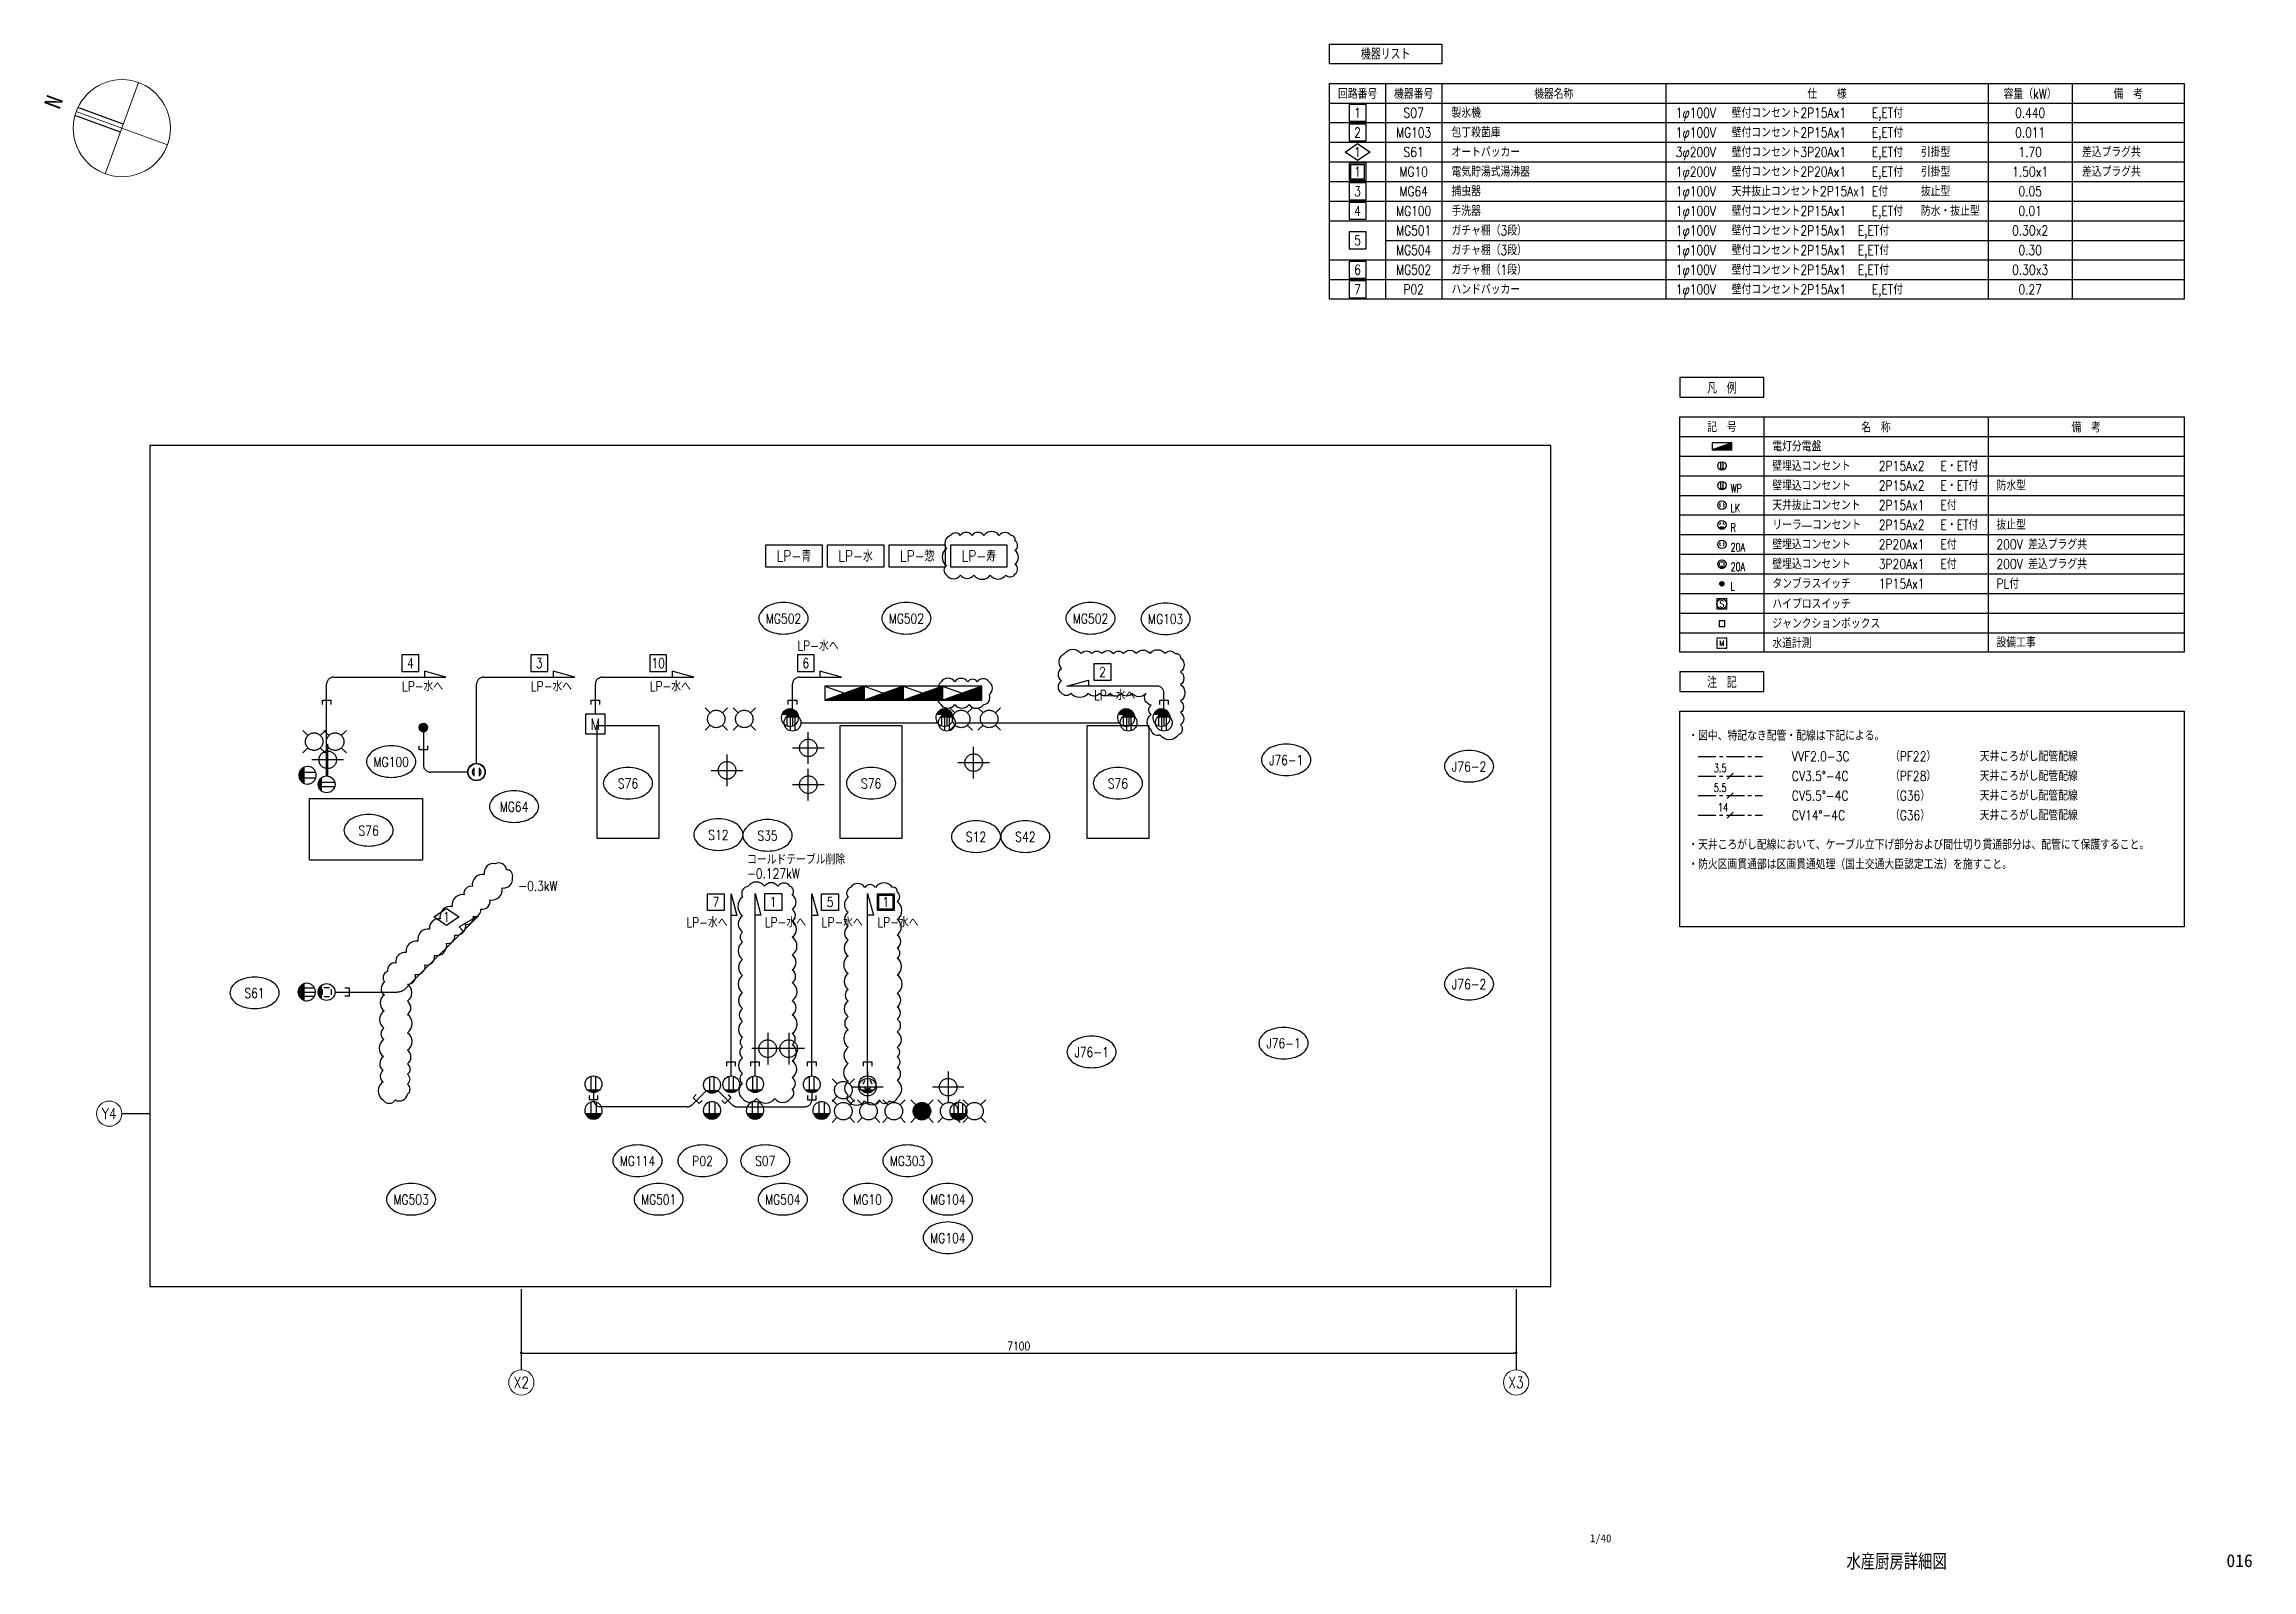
# Paper-space layout '水産' of a CAD drawing. Header units: millimetres. Extents: x 37 to 825, y 15 to 559.
# The model-space entities are those that its viewports show. They can reach past a viewport. Long polylines and large blocks are cut down to what shows.
import ezdxf
from ezdxf.enums import TextEntityAlignment as Align

# ---------------------------------------------------------------- set-up
doc = ezdxf.new("R2010")
doc.units = ezdxf.units.MM
doc.header["$LTSCALE"] = 0.2
doc.set_wipeout_variables(frame=1)
doc.linetypes.add('CENTER', pattern=[50.8, 31.75, -6.35, 6.35, -6.35])
doc.linetypes.add('HIDDEN', pattern=[9.525, 6.35, -3.175])
doc.layers.get('Defpoints').update_dxf_attribs({"color": 5})
for name, color, linetype in [('1_シンボル', 2, 'Continuous'), ('1_乗数', 3, 'Continuous'), ('1_回路番号', 4, 'Continuous'), ('1_強調文字', 4, 'Continuous'), ('1_文字', 3, 'Continuous'), ('1_機器番号', 3, 'Continuous'), ('1_表', 7, 'Continuous'), ('1_配線_1', 1, 'Continuous'), ('1_配線_4', 1, 'CENTER'), ('A_什器', 9, 'HIDDEN'), ('A_寸法', 7, 'Continuous'), ('A_方位', 8, 'Continuous'), ('枠内記述', 3, 'Continuous')]:
    doc.layers.add(name, color=color, linetype=linetype)
doc.layers.add('1_追加変更', color=10, linetype='Continuous', plot=False)
doc.styles.add('dcStyle0', font='txt.shx', dxfattribs={"width": 0.8, "bigfont": 'bigfont'})
doc.styles.add('Dim', font='simplex.shx', dxfattribs={"width": 0.8, "bigfont": 'extfont2.shx'})
doc.styles.get("Standard").update_dxf_attribs({"font": 'simplex.shx', "width": 0.8, "bigfont": 'extfont2.shx'})
doc.styles.add('STYLE1', font='MS Gothic.ttf')
doc.styles.add('ゴシック', font='MS Gothic.ttf', dxfattribs={"height": 4})
doc.dimstyles.new('1-1(20)', dxfattribs={"dimtxt": 3, "dimasz": 1, "dimexe": 1, "dimexo": 1, "dimgap": 1, "dimtad": 1, "dimdec": 1, "dimlfac": 20, "dimrnd": 0.5, "dimdsep": 46, "dimtxsty": 'Dim', "dimblk": 'DOT', "dimcen": 2.5, "dimclrd": 256, "dimclre": 256, "dimclrt": 256, "dimadec": 0, "dimazin": 0, "dimtfac": 1, "dimtdec": 1, "dimtix": 1, "dimtmove": 2, "dimatfit": 3, "dimldrblk": 'OPEN30', "dimfxl": 1, "dimlwd": -1, "dimlwe": -1, "dimarcsym": 1})
pattern_1 = [(0, (-51500, -9750), (0, 3.175), [])]

psp = doc.layouts.new('水産')

# ---------------------------------------------------------------- texts
at = {"layer": '1_乗数', "linetype": 'Continuous', "lineweight": 0, "width": 0.7}
for s, p in [('3.5', (633.1265, 299.1833)), ('5.5', (633.1265, 292.1833)), ('14', (634.6265, 285.1833))]:
    psp.add_text(s, height=3, dxfattribs=at).set_placement(p)
at = {"layer": '1_回路番号', "width": 0.8}
for s, p in [('1', (506, 534.5)), ('2', (506, 527.5)), ('1', (506, 520.5)), ('1', (506, 513.5)), ('3', (506, 506.5)), ('4', (506, 499.5)), ('5', (506, 489)), ('7', (506, 471.5)), ('6', (506, 478.5))]:
    psp.add_text(s, height=3.5, dxfattribs=at).set_placement(p, align=Align.MIDDLE)
at = {"layer": '1_強調文字', "width": 0.8}
for s, p in [('凡\u3000例', (636, 436.5)), ('注\u3000記', (636, 331.5))]:
    psp.add_text(s, height=4, dxfattribs=at).set_placement(p, align=Align.MIDDLE)
at = {"layer": '1_文字', "style": 'dcStyle0', "width": 0.8}
psp.add_text('機器リスト', height=4, dxfattribs=at).set_placement((516, 555.5), align=Align.MIDDLE_CENTER)
at = {"layer": '1_文字', "width": 0.8}
for s, p in [('回路番号', (506, 541.5)), ('機器番号', (526, 541.5)), ('S07', (526, 534.5)), ('機器名称', (576, 541.5)), ('仕\u3000\u3000様', (673.5, 541.5)), ('容量（kW）', (746, 541.5)), ('0.440', (746, 534.5)), ('備\u3000考', (781, 541.5)), ('MG103', (526, 527.5)), ('0.011', (746, 527.5)), ('S61', (526, 520.5)), ('1.70', (746, 520.5)), ('MG10', (526, 513.5)), ('1.50x1', (746, 513.5)), ('MG64', (526, 506.5)), ('0.05', (746, 506.5)), ('MG100', (526, 499.5)), ('0.01', (746, 499.5)), ('MG501', (526, 492.5)), ('0.30x2', (746, 492.5)), ('MG504', (526, 485.5)), ('0.30', (746, 485.5)), ('MG502', (526, 478.5)), ('P02', (526, 471.5)), ('0.30x3', (746, 478.5)), ('0.27', (746, 471.5)), ('記\u3000号', (636, 422.5)), ('名\u3000称', (691, 422.5)), ('備\u3000考', (766, 422.5))]:
    psp.add_text(s, height=3.5, dxfattribs=at).set_placement(p, align=Align.MIDDLE)
for s, p in [('製氷機', (539.5, 532.75)), ('1φ100V', (619.5, 532.75)), ('壁付コンセント2P15Ax1', (639.5, 532.75)), ('E,ET付', (689.5, 532.75)), ('包丁殺菌庫', (539.5, 525.75)), ('1φ100V', (619.5, 525.75)), ('壁付コンセント2P15Ax1', (639.5, 525.75)), ('E,ET付', (689.5, 525.75)), ('オートパッカー', (539.5, 518.75)), ('3φ200V', (619.5, 518.75)), ('壁付コンセント3P20Ax1', (639.5, 518.75)), ('E,ET付', (689.5, 518.75)), ('引掛型', (707, 518.75)), ('差込プラグ共', (764.5, 518.75)), ('電気貯湯式湯沸器', (539.5, 511.75)), ('1φ200V', (619.5, 511.75)), ('壁付コンセント2P20Ax1', (639.5, 511.75)), ('E,ET付', (689.5, 511.75)), ('引掛型', (707, 511.75)), ('差込プラグ共', (764.5, 511.75)), ('捕虫器', (539.5, 504.75)), ('1φ100V', (619.5, 504.75)), ('天井抜止コンセント2P15Ax1', (639.5, 504.75)), ('E付', (689.5, 504.75)), ('抜止型', (707, 504.75)), ('手洗器', (539.5, 497.75)), ('1φ100V', (619.5, 497.75)), ('壁付コンセント2P15Ax1', (639.5, 497.75)), ('E,ET付', (689.5, 497.75)), ('防水・抜止型', (707, 497.75)), ('ガチャ棚（3段）', (539.5, 490.75)), ('1φ100V', (619.5, 490.75)), ('壁付コンセント2P15Ax1', (639.5, 490.75)), ('E,ET付', (684.5, 490.75)), ('ガチャ棚（3段）', (539.5, 483.75)), ('ガチャ棚（1段）', (539.5, 476.75)), ('1φ100V', (619.5, 483.75)), ('壁付コンセント2P15Ax1', (639.5, 483.75)), ('E,ET付', (684.5, 483.75)), ('ハンドパッカー', (539.5, 469.75)), ('1φ100V', (619.5, 476.75)), ('1φ100V', (619.5, 469.75)), ('壁付コンセント2P15Ax1', (639.5, 476.75)), ('壁付コンセント2P15Ax1', (639.5, 469.75)), ('E,ET付', (684.5, 476.75)), ('E,ET付', (689.5, 469.75)), ('防水型', (734, 399.75)), ('抜止型', (734, 385.75)), ('200V 差込プラグ共', (734, 378.75)), ('200V 差込プラグ共', (734, 371.75)), ('PL付', (734, 364.75)), ('水道計測', (654, 343.5107)), ('設備工事', (734, 343.75)), ('・図中、特記なき配管・配線は下記による。', (624, 310.5)), ('VVF2.0-3C', (661, 303.1)), ('CV3.5°-4C', (661, 296.1)), ('（PF22）', (696, 303.1)), ('（PF28）', (696, 296.1)), ('天井ころがし配管配線', (728, 303.1)), ('天井ころがし配管配線', (728, 296.1)), ('CV5.5°-4C', (661, 289.1)), ('（G36）', (696, 289.1)), ('天井ころがし配管配線', (728, 289.1)), ('CV14°-4C', (661, 282.1)), ('（G36）', (696, 282.1)), ('天井ころがし配管配線', (728, 282.1)), ('・天井ころがし配線において、ケーブル立下げ部分および間仕切り貫通部分は、配管にて保護すること。', (624, 271.6)), ('・防火区画貫通部は区画貫通処理（国土交通大臣認定工法）を施すこと。', (624, 264.6))]:
    psp.add_text(s, height=3.5, dxfattribs=at).set_placement(p)
at = {"layer": '1_文字', "linetype": 'Continuous', "width": 0.8}
for s, p in [('電灯分電盤', (654, 413.75)), ('壁埋込コンセント', (654, 406.75)), ('2P15Ax2', (692, 406.75)), ('E・ET付', (714, 406.75)), ('壁埋込コンセント', (654, 399.75)), ('2P15Ax2', (692, 399.75)), ('E・ET付', (714, 399.75)), ('天井抜止コンセント', (654, 392.75)), ('2P15Ax1', (692, 392.75)), ('E付', (714, 392.75)), ('リーラ―コンセント', (654, 385.75)), ('2P15Ax2', (692, 385.75)), ('E・ET付', (714, 385.75)), ('壁埋込コンセント', (654, 378.75)), ('2P20Ax1', (692, 378.75)), ('E付', (714, 378.75)), ('壁埋込コンセント', (654, 371.75)), ('3P20Ax1', (692, 371.75)), ('E付', (714, 371.75)), ('タンブラスイッチ', (654, 364.75)), ('1P15Ax1', (692, 364.75)), ('ハイプロスイッチ', (654, 357.5107)), ('ジャンクションボックス', (654, 350.5107))]:
    psp.add_text(s, height=3.5, dxfattribs=at).set_placement(p)
at = {"layer": '1_文字', "linetype": 'Continuous', "width": 0.7}
for s, p in [('WP', (639.1, 400.5)), ('LK', (639.1, 393.5)), ('R', (639.1, 386.5)), ('20A', (639.1, 379.5)), ('20A', (639.1, 372.5)), ('L', (639.1, 365.5))]:
    psp.add_text(s, height=3, dxfattribs=at).set_placement(p, align=Align.MIDDLE_LEFT)
at = {"layer": 'A_寸法', "width": 0.8}
for s, p in [('Y4', (60.5, 177.3766)), ('X2', (207.5587, 81.4709)), ('X3', (562.5599, 81.4709))]:
    psp.add_text(s, height=4, dxfattribs=at).set_placement(p, align=Align.MIDDLE)
at = {"layer": 'A_方位', "style": 'STYLE1'}
psp.add_text('N', height=6, rotation=69.8260551, dxfattribs=at).set_placement((37.0967, 537.5097), align=Align.TOP_LEFT)
at = {"layer": '枠内記述', "linetype": 'ByBlock', "lineweight": -2, "style": 'ゴシック'}
psp.add_text('1/40', height=2.8, dxfattribs=at).set_placement((588.9471, 24.4653))
at = {"layer": '枠内記述', "linetype": 'ByBlock', "lineweight": -2, "style": 'ゴシック', "width": 0.75}
psp.add_text('水産厨房詳細図', height=5, dxfattribs=at).set_placement((698.3513, 17.6919), align=Align.MIDDLE_CENTER)
at = {"layer": '枠内記述', "style": 'ゴシック'}
psp.add_text('016', height=4.6, dxfattribs=at).set_placement((816.0542, 15.5785))

msp = doc.modelspace()

# ---------------------------------------------------------------- texts
at = {"layer": '1_文字', "width": 0.8}
for p in [(22353, 18906), (23156, 18906)]:
    msp.add_text('LP-水へ', height=70, dxfattribs=at).set_placement(p)
at = {"layer": '1_機器番号', "width": 0.8}
for s, p in [('MG502', (22486, 21073)), ('MG502', (23363, 21073)), ('MG502', (24677, 21073)), ('MG103', (25213, 21070)), ('MG100', (19686, 20050)), ('J76-1', (26074, 20063)), ('J76-2', (27379, 20017)), ('S76', (21376, 19896)), ('S76', (23111, 19896)), ('S76', (24873, 19896)), ('MG64', (20563, 19730)), ('S76', (19525, 19560)), ('S12', (22021, 19529)), ('S35', (22372, 19524)), ('S12', (23860, 19516)), ('S42', (24212, 19516)), ('S61', (18711, 18400)), ('J76-2', (27379, 18464)), ('J76-1', (24685, 17979)), ('J76-1', (26055, 18042)), ('MG114', (21444, 17202)), ('P02', (21908, 17202)), ('S07', (22356, 17202)), ('MG303', (23371, 17202)), ('MG503', (19828, 16927)), ('MG501', (21595, 16927)), ('MG504', (22481, 16927)), ('MG10', (23086, 16927)), ('MG104', (23659, 16927)), ('MG104', (23659, 16652))]:
    msp.add_text(s, height=70, dxfattribs=at).set_placement(p, align=Align.CENTER)
at = {"layer": '1_追加変更', "width": 0.8}
for s, p in [('コールドテーブル削除', (22226, 19354)), ('-0.3kW', (20593, 19165)), ('-0.127kW', (22226, 19254))]:
    msp.add_text(s, height=70, dxfattribs=at).set_placement(p)

# ---------------------------------------------------------------- blocks, each defined once
blk = doc.blocks.new('_Dot')
at = {"color": 0, "linetype": 'ByBlock', "lineweight": -2}
blk.add_line((-0.5, 0), (-1, 0), dxfattribs=at)
at = {"color": 0, "linetype": 'ByBlock', "const_width": 0.5}
blk.add_lwpolyline([(-0.25, 0, 1), (0.25, 0, 1)], format="xyb", close=True, dxfattribs=at)
blk = doc.blocks.new('_Open30')
at = {"color": 0, "linetype": 'ByBlock', "lineweight": -2}
for p, q in [((-1, 0.27), (0, 0)), ((0, 0), (-1, -0.27)), ((0, 0), (-1, 0))]:
    blk.add_line(p, q, dxfattribs=at)
blk = doc.blocks.new('C-ｼﾞｬﾝｸｼｮﾝﾎﾞｯｸｽ')
at = {"color": 0, "linetype": 'ByBlock'}
blk.add_lwpolyline([(-100, -100), (100, -100), (100, 100), (-100, 100)], close=True, dxfattribs=at)
blk = doc.blocks.new('O-ｺﾝｾﾝﾄW')
at = {"linetype": 'ByBlock'}
blk.add_hatch(color=0, dxfattribs=at).paths.add_polyline_path([(112, 50), (-112, 50, 0.447214)])
at = {"color": 0, "linetype": 'ByBlock'}
for p, q in [((-112, 50), (112, 50)), ((-40, 50), (-40, 295)), ((40, 50), (40, 295))]:
    blk.add_line(p, q, dxfattribs=at)
blk.add_circle((0, 150), 150, dxfattribs=at)
blk = doc.blocks.new('L-電灯分電盤')
at = {"linetype": 'ByBlock'}
h = blk.add_hatch(dxfattribs=at)
h.set_pattern_fill('LINE', color=0, style=0)
h.set_pattern_definition([(0, (-9550, -23375), (0, 3.175), [])])
h.paths.add_polyline_path([(350, 250), (-350, 0), (350, 0)])
at = {"color": 0, "linetype": 'ByBlock'}
for p, q in [((350, 250), (-350, 0)), ((350, 250), (-350, 250)), ((-350, 250), (-350, 0)), ((-350, 0), (350, 0)), ((350, 0), (350, 250))]:
    blk.add_line(p, q, dxfattribs=at)
blk = doc.blocks.new('O-ｺﾝｾﾝﾄ抜け止め')
at = {"color": 0, "linetype": 'ByBlock'}
blk.add_circle((0, 0), 150, dxfattribs=at)
for start, end in [(135, 225), (315, 45)]:
    blk.add_arc((0, 0), 80, start, end, dxfattribs=at)
blk = doc.blocks.new('L-SW')
at = {"linetype": 'ByBlock'}
h = blk.add_hatch(dxfattribs=at)
h.set_pattern_fill('LINE', color=0, style=0)
h.set_pattern_definition([(0, (-30500, -9025), (0, 3.175), [])])
edge = h.paths.add_edge_path()
edge.add_arc((0, 75), 75, 0, 360)
at = {"color": 0, "linetype": 'ByBlock'}
blk.add_circle((0, 75), 75, dxfattribs=at)
blk = doc.blocks.new('3P20A_E')
at = {"linetype": 'ByBlock'}
h = blk.add_hatch(dxfattribs=at)
h.set_pattern_fill('LINE', color=0, style=0)
h.set_pattern_definition(pattern_1)
h.paths.add_polyline_path([(112, 50), (-112, 50, 0.447214)])
at = {"color": 0, "linetype": 'ByBlock'}
for p, q in [((-112, 50), (112, 50)), ((-80, 100), (-80, 200)), ((-50, 230), (50, 230)), ((-50, 70), (50, 70)), ((80, 100), (80, 200))]:
    blk.add_line(p, q, dxfattribs=at)
blk.add_circle((0, 150), 150, dxfattribs=at)
blk = doc.blocks.new('O-ｺﾝｾﾝﾄ引掛け3PE付')
at = {"linetype": 'ByBlock'}
h = blk.add_hatch(dxfattribs=at)
h.set_pattern_fill('LINE', color=0, style=0)
h.set_pattern_definition(pattern_1)
h.paths.add_polyline_path([(112, 50), (-112, 50, 0.447214)])
at = {"color": 0, "linetype": 'ByBlock'}
blk.add_line((-112, 50), (112, 50), dxfattribs=at)
blk.add_circle((0, 150), 150, dxfattribs=at)
for start, end in [(120, 180), (225, 315), (0, 60)]:
    blk.add_arc((0, 150), 80, start, end, dxfattribs=at)
blk = doc.blocks.new('ハイプロスイッチ')
at = {"color": 0, "linetype": 'ByBlock'}
blk.add_lwpolyline([(-179, -172), (171, -172), (171, 178), (-179, 178)], close=True, dxfattribs=at)
blk.add_circle((-4, 3), 175, dxfattribs=at)
at = {"color": 0, "linetype": 'ByBlock', "width": 0.8}
blk.add_text('S', height=250, dxfattribs=at).set_placement((0, 0), align=Align.MIDDLE)
blk = doc.blocks.new('C-条数1')
at = {"color": 0, "linetype": 'ByBlock'}
blk.add_line((-106, -106), (106, 106), dxfattribs=at)
blk = doc.blocks.new('水道計測')
at = {"color": 0, "linetype": 'HIDDEN'}
blk.add_lwpolyline([(-175, -175), (175, -175), (175, 175), (-175, 175)], close=True, dxfattribs=at)
at = {"color": 0, "width": 0.8}
blk.add_text('M', height=200, dxfattribs=at).set_placement((0, 0), align=Align.MIDDLE)
blk = doc.blocks.new('B-電灯動力盤 A')
at = {"linetype": 'ByBlock'}
h = blk.add_hatch(dxfattribs=at)
h.set_pattern_fill('LINE', color=0, style=0)
h.set_pattern_definition([(0, (-9500, -23375), (0, 3.175), [])])
h.paths.add_polyline_path([(350, 250), (-350, 0), (350, 0)])
at = {"color": 0, "linetype": 'ByBlock', "lineweight": -2}
blk.add_line((-350, 250), (350, 0), dxfattribs=at)
at = {"color": 0, "linetype": 'ByBlock'}
for p, q in [((350, 250), (-350, 0)), ((350, 250), (-350, 250)), ((-350, 250), (-350, 0)), ((-350, 0), (350, 0)), ((350, 0), (350, 250))]:
    blk.add_line(p, q, dxfattribs=at)
blk = doc.blocks.new('HAI100A')
for p, q in [((-112.5, 0), (112.5, 0)), ((0, 112.5), (0, -112.5))]:
    blk.add_line(p, q)
blk.add_circle((0, 0), 62.5)
blk = doc.blocks.new('KYUM00A')
for p, q in [((-80, 80), (-44, 44)), ((80, 80), (44, 44)), ((-44, -44), (-80, -80)), ((44, -44), (80, -80))]:
    blk.add_line(p, q)
blk.add_circle((0, 0), 62.5)
blk = doc.blocks.new('KYUY00A')
for p, q in [((-80, 80), (-44, 44)), ((-62, 3), (-3, 62)), ((-62, -6), (6, 62)), ((-61, 13), (-13, 61)), ((-61, -14), (14, 61)), ((-59, -20), (20, 59)), ((-57, 26), (-26, 57)), ((-56, -27), (27, 56)), ((-53, -33), (33, 53)), ((-50, -38), (38, 50)), ((-46, -43), (43, 46)), ((-41, -47), (47, 41)), ((-36, -51), (51, 36)), ((-31, -54), (54, 31)), ((-25, -57), (57, 25)), ((-19, -60), (60, 19)), ((-12, -61), (61, 12)), ((-4, -62), (62, 4)), ((80, 80), (44, 44)), ((-44, -44), (-80, -80)), ((5, -62), (62, -5)), ((16, -60), (60, -16)), ((31, -54), (54, -31)), ((44, -44), (80, -80))]:
    blk.add_line(p, q)
blk.add_circle((0, 0), 62.5)
blk = doc.blocks.new('INS-GJUIF')
at = {"color": 0}
blk.add_lwpolyline([(164, -40, 0.144506), (176, 0, 0.144506), (164, 40, 0.107176), (124, 80, 0.077741), (70, 103, 0.064924), (0, 113, 0.064924), (-70, 103, 0.077741), (-124, 80, 0.107176), (-164, 40, 0.144506), (-176, 0, 0.144506), (-164, -40, 0.107176), (-124, -80, 0.077741), (-70, -103, 0.064924), (0, -112, 0.064924), (70, -103, 0.077741), (124, -80, 0.107176), (164, -40)], format="xyb", dxfattribs=at)
blk = doc.blocks.new('INS-GNCPY')
at = {"color": 0}
for p, q in [((-23, 46), (-62, 8)), ((-23, 37), (-62, -2)), ((-23, 29), (-62, -10)), ((-23, 55), (-60, 19)), ((-23, 20), (-60, -17)), ((-23, 11), (-58, -24)), ((-23, 2), (-55, -30)), ((-37, 50), (-50, 37)), ((-23, -58), (-23, 58)), ((59, 20), (-23, 20)), ((-23, -7), (-52, -35)), ((-23, -16), (-48, -40)), ((-23, -24), (-44, -45)), ((-23, -33), (-39, -49)), ((-23, -42), (-34, -53)), ((-23, -51), (-28, -56)), ((59, -20), (-23, -20))]:
    blk.add_line(p, q, dxfattribs=at)
for start, end in [(112.0861, 247.9139), (247.9139, 112.0861)]:
    blk.add_arc((0, 0), 62.5, start, end, dxfattribs=at)
blk = doc.blocks.new('INS-GVJ6B')
at = {"color": 0}
for p, q in [((-17, 53), (-62, 9)), ((-17, 44), (-62, -1)), ((-17, 36), (-62, -9)), ((-17, 27), (-60, -16)), ((-21, 59), (-59, 21)), ((-17, 18), (-58, -23)), ((-17, 9), (-55, -29)), ((-17, 0), (-52, -34)), ((-17, -60), (-17, 60)), ((-17, 30), (55, 30)), ((-17, 0), (63, 0)), ((-17, -9), (-48, -39)), ((-17, -17), (-44, -44)), ((-17, -26), (-40, -48)), ((-17, -35), (-35, -52)), ((-17, -44), (-29, -55)), ((-17, -53), (-23, -58)), ((-17, -30), (55, -30))]:
    blk.add_line(p, q, dxfattribs=at)
for start, end in [(106.2602, 253.7398), (253.7398, 106.2602)]:
    blk.add_arc((0, 0), 62.5, start, end, dxfattribs=at)
blk = doc.blocks.new('INS-GK18D')
at = {"color": 0}
for p, q in [((-30, -17), (-30, 55)), ((0, -17), (0, 63)), ((30, -17), (30, 55)), ((60, -17), (-60, -17)), ((-59, -21), (-21, -59)), ((-53, -17), (-9, -62)), ((-44, -17), (1, -62)), ((-36, -17), (9, -62)), ((-27, -17), (16, -60)), ((-18, -17), (23, -58)), ((-9, -17), (29, -55)), ((0, -17), (34, -52)), ((9, -17), (40, -48)), ((17, -17), (44, -44)), ((26, -17), (48, -40)), ((35, -17), (52, -35)), ((44, -17), (55, -29)), ((53, -17), (58, -23))]:
    blk.add_line(p, q, dxfattribs=at)
for start, end in [(343.7398, 196.2602), (196.2602, 343.7398)]:
    blk.add_arc((0, 0), 62.5, start, end, dxfattribs=at)
blk = doc.blocks.new('INS-G78DR')
at = {"color": 0}
for p, q in [((-20, 59), (-20, -23)), ((20, 59), (20, -23)), ((58, -23), (-58, -23)), ((-55, -23), (-19, -60)), ((-50, -37), (-37, -50)), ((-46, -23), (-8, -62)), ((-37, -23), (2, -62)), ((-29, -23), (10, -62)), ((-20, -23), (17, -60)), ((-11, -23), (24, -58)), ((-2, -23), (30, -55)), ((7, -23), (35, -52)), ((16, -23), (40, -48)), ((24, -23), (45, -44)), ((33, -23), (49, -39)), ((42, -23), (53, -34)), ((51, -23), (56, -28))]:
    blk.add_line(p, q, dxfattribs=at)
for start, end in [(337.9139, 202.0861), (202.0861, 337.9139)]:
    blk.add_arc((0, 0), 62.5, start, end, dxfattribs=at)
blk = doc.blocks.new('INS-G7YEG')
at = {"color": 0}
for p, q in [((-20, 30), (-20, -30)), ((20, 30), (20, -30))]:
    blk.add_line(p, q, dxfattribs=at)
blk.add_circle((0, 0), 62.5, dxfattribs=at)
blk = doc.blocks.new('INS-G4YXN')
at = {"color": 0}
for p, q in [((-20, 59), (-20, -23)), ((20, 59), (20, -23)), ((58, -23), (-58, -23)), ((-55, -23), (-19, -60)), ((-50, -37), (-37, -50)), ((-46, -23), (-8, -62)), ((-37, -23), (2, -62)), ((-29, -23), (10, -62)), ((-20, -23), (17, -60)), ((-11, -23), (24, -58)), ((-2, -23), (30, -55)), ((7, -23), (35, -52)), ((16, -23), (40, -48)), ((24, -23), (45, -44)), ((33, -23), (49, -39)), ((42, -23), (53, -34)), ((51, -23), (56, -28))]:
    blk.add_line(p, q, dxfattribs=at)
for start, end in [(337.9139, 202.0861), (202.0861, 337.9139)]:
    blk.add_arc((0, 0), 62.5, start, end, dxfattribs=at)
blk = doc.blocks.new('INS-G5W98')
at = {"color": 0}
for p, q in [((-20, 59), (-20, -23)), ((20, 59), (20, -23)), ((58, -23), (-58, -23)), ((-55, -23), (-19, -60)), ((-50, -37), (-37, -50)), ((-46, -23), (-8, -62)), ((-37, -23), (2, -62)), ((-29, -23), (10, -62)), ((-20, -23), (17, -60)), ((-11, -23), (24, -58)), ((-2, -23), (30, -55)), ((7, -23), (35, -52)), ((16, -23), (40, -48)), ((24, -23), (45, -44)), ((33, -23), (49, -39)), ((42, -23), (53, -34)), ((51, -23), (56, -28))]:
    blk.add_line(p, q, dxfattribs=at)
for start, end in [(337.9139, 202.0861), (202.0861, 337.9139)]:
    blk.add_arc((0, 0), 62.5, start, end, dxfattribs=at)
blk = doc.blocks.new('INS-G92WH')
at = {"color": 0}
for p, q in [((-58, 24), (58, 24)), ((-51, 24), (-56, 28)), ((-42, 24), (-53, 34)), ((-33, 24), (-49, 39)), ((-24, 24), (-45, 44)), ((-16, 24), (-40, 48)), ((-7, 24), (-35, 52)), ((2, 24), (-30, 55)), ((11, 24), (-24, 58)), ((-20, -59), (-20, 24)), ((20, 24), (-17, 60)), ((29, 24), (-10, 62)), ((37, 24), (-2, 62)), ((46, 24), (8, 62)), ((55, 24), (19, 60)), ((20, -59), (20, 24)), ((50, 37), (37, 50))]:
    blk.add_line(p, q, dxfattribs=at)
for start, end in [(157.9139, 22.0861), (22.0861, 157.9139)]:
    blk.add_arc((0, 0), 62.5, start, end, dxfattribs=at)
blk = doc.blocks.new('INS-G565U')
at = {"color": 0}
for p, q in [((-58, 24), (58, 24)), ((-51, 24), (-56, 28)), ((-42, 24), (-53, 34)), ((-33, 24), (-49, 39)), ((-24, 24), (-45, 44)), ((-16, 24), (-40, 48)), ((-7, 24), (-35, 52)), ((2, 24), (-30, 55)), ((11, 24), (-24, 58)), ((-20, -59), (-20, 24)), ((20, 24), (-17, 60)), ((29, 24), (-10, 62)), ((37, 24), (-2, 62)), ((46, 24), (8, 62)), ((55, 24), (19, 60)), ((20, -59), (20, 24)), ((50, 37), (37, 50))]:
    blk.add_line(p, q, dxfattribs=at)
for start, end in [(157.9139, 22.0861), (22.0861, 157.9139)]:
    blk.add_arc((0, 0), 62.5, start, end, dxfattribs=at)
blk = doc.blocks.new('INS-GZ8LR')
at = {"color": 0}
for p, q in [((-58, 24), (58, 24)), ((-51, 24), (-56, 28)), ((-42, 24), (-53, 34)), ((-33, 24), (-49, 39)), ((-24, 24), (-45, 44)), ((-16, 24), (-40, 48)), ((-7, 24), (-35, 52)), ((2, 24), (-30, 55)), ((11, 24), (-24, 58)), ((-20, -59), (-20, 24)), ((20, 24), (-17, 60)), ((29, 24), (-10, 62)), ((37, 24), (-2, 62)), ((46, 24), (8, 62)), ((55, 24), (19, 60)), ((20, -59), (20, 24)), ((50, 37), (37, 50))]:
    blk.add_line(p, q, dxfattribs=at)
for start, end in [(157.9139, 22.0861), (22.0861, 157.9139)]:
    blk.add_arc((0, 0), 62.5, start, end, dxfattribs=at)
blk = doc.blocks.new('INS-G773T')
at = {"color": 0}
for p, q in [((-58, 24), (58, 24)), ((-51, 24), (-56, 28)), ((-42, 24), (-53, 34)), ((-33, 24), (-49, 39)), ((-24, 24), (-45, 44)), ((-16, 24), (-40, 48)), ((-7, 24), (-35, 52)), ((2, 24), (-30, 55)), ((11, 24), (-24, 58)), ((-20, -59), (-20, 24)), ((20, 24), (-17, 60)), ((29, 24), (-10, 62)), ((37, 24), (-2, 62)), ((46, 24), (8, 62)), ((55, 24), (19, 60)), ((20, -59), (20, 24)), ((50, 37), (37, 50))]:
    blk.add_line(p, q, dxfattribs=at)
for start, end in [(157.9139, 22.0861), (22.0861, 157.9139)]:
    blk.add_arc((0, 0), 62.5, start, end, dxfattribs=at)
blk = doc.blocks.new('INS-G8M19')
at = {"color": 0}
for p, q in [((-20, 59), (-20, -23)), ((20, 59), (20, -23)), ((58, -23), (-58, -23)), ((-55, -23), (-19, -60)), ((-50, -37), (-37, -50)), ((-46, -23), (-8, -62)), ((-37, -23), (2, -62)), ((-29, -23), (10, -62)), ((-20, -23), (17, -60)), ((-11, -23), (24, -58)), ((-2, -23), (30, -55)), ((7, -23), (35, -52)), ((16, -23), (40, -48)), ((24, -23), (45, -44)), ((33, -23), (49, -39)), ((42, -23), (53, -34)), ((51, -23), (56, -28))]:
    blk.add_line(p, q, dxfattribs=at)
for start, end in [(337.9139, 202.0861), (202.0861, 337.9139)]:
    blk.add_arc((0, 0), 62.5, start, end, dxfattribs=at)

# ---------------------------------------------------------------- dimensions: what is measured, and where the dimension line sits
at = {"layer": 'A_寸法'}
psp.add_linear_dim(base=(562.5599, 91.9709), p1=(207.5587, 115.75), p2=(562.5599, 115.75), dimstyle='1-1(20)', dxfattribs=at).render()

# ---------------------------------------------------------------- linework, layer by layer
at = {"layer": '1_追加変更'}
for points in [[(23609, 20495, 0.520567), (23708, 20495, 0.520567), (23810, 20495, 0.520567), (23915, 20495, 0.520567), (23954, 20565, 0.520567), (23953, 20657, 0.520567), (23869, 20657, 0.520567), (23801, 20657, 0.520567), (23708, 20657, 0.520567), (23611, 20657, 0.520567), (23609, 20590, 0.520567)], [(22194, 17684, 0.520567), (22294, 17684, 0.520567), (22424, 17684, 0.520567), (22536, 17684, 0.520567), (22549, 17749, 0.520567), (22549, 17833, 0.520567), (22549, 17953, 0.520567), (22549, 18067, 0.520567), (22549, 18148, 0.520567), (22549, 18280, 0.520567), (22549, 18381, 0.520567), (22549, 18510, 0.520567), (22549, 18601, 0.520567), (22549, 18707, 0.520567), (22549, 18835, 0.520567), (22549, 18948, 0.520567), (22549, 19034, 0.520567), (22549, 19135, 0.520567), (22532, 19198, 0.520567), (22446, 19198, 0.520567), (22350, 19198, 0.520567), (22234, 19198, 0.520567), (22194, 19120, 0.520567), (22194, 18988, 0.520567), (22194, 18870, 0.520567), (22194, 18800, 0.520567), (22194, 18675, 0.520567), (22194, 18562, 0.520567), (22194, 18438, 0.520567), (22194, 18326, 0.520567), (22194, 18233, 0.520567), (22194, 18120, 0.520567), (22194, 18053, 0.520567), (22194, 17973, 0.520567), (22194, 17862, 0.520567), (22194, 17788, 0.520567)]]:
    msp.add_lwpolyline(points, format="xyb", close=True, dxfattribs=at)
at = {"layer": '1_配線_1'}
for points in [[(20077, 20690), (19923, 20732), (19923, 20690)], [(20997, 20690), (20843, 20732), (20843, 20690)], [(21845, 20690), (21691, 20732), (21691, 20690)], [(22901, 20690), (22746, 20732), (22746, 20690)], [(24508, 20627), (24663, 20668), (24663, 20627)], [(19195, 20495), (19195, 20525), (19255, 20525), (19255, 20495)], [(21113, 20495), (21113, 20525), (21173, 20525), (21173, 20495)], [(22520, 20495), (22520, 20525), (22580, 20525), (22580, 20495)], [(25171, 20495), (25171, 20525), (25231, 20525), (25231, 20495)], [(19946, 20201), (19946, 20171), (19886, 20171), (19886, 20201)], [(22113, 19145), (22154, 18990), (22113, 18990)], [(22283, 19146), (22324, 18991), (22283, 18991)], [(22688, 19145), (22730, 18990), (22688, 18990)], [(23086, 19146), (23128, 18991), (23086, 18991)], [(20310, 18988), (20171, 18908), (20200, 18878)], [(19355, 18473), (19385, 18473), (19385, 18413), (19355, 18413)], [(22082, 17914), (22082, 17944), (22142, 17944), (22142, 17914)], [(22252, 17915), (22252, 17945), (22312, 17945), (22312, 17915)], [(22658, 17914), (22658, 17944), (22718, 17944), (22718, 17914)], [(23056, 17914), (23056, 17944), (23116, 17944), (23116, 17914)], [(21100, 17705), (21100, 17675), (21160, 17675), (21160, 17705)], [(21863, 17711), (21842, 17689), (21884, 17647), (21906, 17668)], [(22090, 17711), (22111, 17689), (22068, 17647), (22047, 17668)], [(22658, 17704), (22658, 17674), (22718, 17674), (22718, 17704)]]:
    msp.add_lwpolyline(points, dxfattribs=at)
at = {"layer": '1_配線_4'}
for p, q in [((19275, 20690), (20077, 20690)), ((20345, 20690), (20997, 20690)), ((21193, 20690), (21845, 20690)), ((22600, 20690), (22901, 20690)), ((19225, 19985), (19225, 20640)), ((20295, 20073), (20295, 20640)), ((21143, 20425), (21143, 20640)), ((22550, 20425), (22550, 20640)), ((25151, 20627), (24508, 20627)), ((25201, 20425), (25201, 20577)), ((22610, 20365), (23592, 20365)), ((23712, 20365), (24889, 20365)), ((19916, 20301), (19916, 20063)), ((20235, 20013), (19966, 20013)), ((22113, 17844), (22113, 19145)), ((22283, 17845), (22283, 19146)), ((22688, 17844), (22688, 19145)), ((23086, 17845), (23086, 19146)), ((19794, 18472), (20310, 18988)), ((19285, 18443), (19723, 18443)), ((21130, 17725), (21130, 17674)), ((21934, 17739), (21833, 17639)), ((22019, 17739), (22119, 17639)), ((22688, 17724), (22688, 17674)), ((21798, 17624), (21180, 17624)), ((22155, 17624), (22638, 17624))]:
    msp.add_line(p, q, dxfattribs=at)
for centre, radius, start, end in [((19275, 20640), 50, 90, 180), ((20345, 20640), 50, 90, 180), ((21193, 20640), 50, 90, 180), ((22600, 20640), 50, 90, 180), ((25151, 20577), 50, 0, 90), ((19966, 20063), 50, 180, 270), ((19723, 18543), 100, 270, 315), ((21180, 17674), 50, 180, 270), ((22638, 17674), 50, 270, 0), ((21798, 17674), 50, 270, 315), ((22155, 17674), 50, 225, 270)]:
    msp.add_arc(centre, radius, start, end, dxfattribs=at)
at = {"layer": 'A_什器', "linetype": 'Continuous'}
for points in [[(21157, 19539), (21157, 20345), (21597, 20345), (21597, 19539)], [(22891, 19539), (22891, 20345), (23331, 20345), (23331, 19539)], [(24653, 19539), (24653, 20345), (25093, 20345), (25093, 19539)], [(19909, 19384), (19103, 19384), (19103, 19824), (19909, 19824)]]:
    msp.add_lwpolyline(points, close=True, dxfattribs=at)

# ---------------------------------------------------------------- block references
at = {"layer": '1_シンボル', "linetype": 'Continuous', "xscale": 0.4, "yscale": 0.4, "zscale": 0.4}
for p in [(22921, 20525), (23201, 20525), (23481, 20525), (23761, 20525)]:
    msp.add_blockref('B-電灯動力盤 A', p, dxfattribs=at)
at = {"layer": '1_シンボル', "xscale": 0.4, "yscale": 0.4, "zscale": 0.4}
for name, p in [('L-SW', (19916, 20301)), ('O-ｺﾝｾﾝﾄ抜け止め', (20295, 20013))]:
    msp.add_blockref(name, p, dxfattribs=at)
at = {"layer": '1_シンボル', "color": 7, "xscale": 0.4, "yscale": 0.4, "zscale": 0.4}
msp.add_blockref('水道計測', (21143, 20355), dxfattribs=at)
at = {"layer": '1_シンボル', "linetype": 'Continuous', "lineweight": 0, "xscale": 0.4, "yscale": 0.4, "zscale": 0.4}
for p, rotation in [((22550, 20425), 180), ((23652, 20425), 180), ((24949, 20425), 180), ((25201, 20425), 180), ((19165, 19925), 270)]:
    msp.add_blockref('O-ｺﾝｾﾝﾄW', p, dxfattribs=dict(at, rotation=rotation))
at = {"layer": '1_シンボル', "xscale": 0.4, "yscale": 0.4, "zscale": 0.4, "rotation": 270}
msp.add_blockref('3P20A_E', (19165, 18443), dxfattribs=at)
at = {"layer": '1_シンボル', "linetype": 'Continuous', "lineweight": 0, "xscale": 0.4, "yscale": 0.4, "zscale": 0.4}
for p in [(21130, 17725), (21976, 17721), (22113, 17724), (22283, 17725), (22688, 17724)]:
    msp.add_blockref('O-ｺﾝｾﾝﾄW', p, dxfattribs=at)
at = {"layer": '1_シンボル', "lineweight": -2, "xscale": 0.4, "yscale": 0.4, "zscale": 0.4}
msp.add_blockref('O-ｺﾝｾﾝﾄ引掛け3PE付', (23086, 17725), dxfattribs=at)
at = {"layer": '1_機器番号'}
for p in [(22486, 21110), (23363, 21110), (24677, 21110), (25213, 21106), (19686, 20087), (26074, 20100), (21376, 19933), (23111, 19933), (24873, 19933), (27379, 20054), (20563, 19766), (19525, 19597), (22021, 19566), (22372, 19561), (23860, 19552), (24212, 19552), (27379, 18500), (18711, 18437), (24685, 18015), (26055, 18078), (21444, 17239), (21908, 17239), (22356, 17239), (23371, 17239), (19828, 16964), (21595, 16964), (22481, 16964), (23086, 16964), (23659, 16964), (23659, 16689)]:
    msp.add_blockref('INS-GJUIF', p, dxfattribs=at)
at = {"layer": 'A_什器'}
for name, p, rotation in [('KYUM00A', (22006, 20392), 90), ('KYUM00A', (22206, 20392), 90), ('KYUM00A', (23754, 20392), 89.99999999999999), ('KYUM00A', (23954, 20392), 89.99999999999999), ('HAI100A', (19233, 20100, -250), 180), ('HAI100A', (22663, 20185), 90), ('HAI100A', (23843, 20080), 89.99999999999999), ('HAI100A', (22083, 20025), 90), ('HAI100A', (22663, 19923), 90), ('HAI100A', (22373, 18039), 269.9999999999999), ('HAI100A', (22523, 18039), 269.9999999999999), ('KYUM00A', (22913, 17743), 269.9999999999999), ('HAI100A', (23086, 17764), 269.9999999999999), ('HAI100A', (23661, 17764), 269.9999999999999), ('KYUM00A', (22913, 17593), 269.9999999999999), ('KYUM00A', (23093, 17593), 269.9999999999999), ('KYUM00A', (23274, 17593), 269.9999999999999), ('KYUY00A', (23474, 17593), 269.9999999999999), ('KYUM00A', (23668, 17593), 269.9999999999999), ('KYUM00A', (23849, 17593), 269.9999999999999)]:
    msp.add_blockref(name, p, dxfattribs=dict(at, rotation=rotation))
for p in [(19136, 20230), (19286, 20230)]:
    msp.add_blockref('KYUM00A', p, dxfattribs=at)
at = {"layer": 'Defpoints'}
for name, p in [('INS-G92WH', (22532, 20401)), ('INS-G565U', (23635, 20401)), ('INS-GZ8LR', (24932, 20401)), ('INS-G773T', (25184, 20401)), ('INS-GNCPY', (19089, 19990)), ('INS-G7YEG', (20295, 20013)), ('INS-GVJ6B', (19083, 18443)), ('INS-G5W98', (21130, 17598)), ('INS-G4YXN', (21976, 17598)), ('INS-G8M19', (22283, 17598)), ('INS-G78DR', (22757, 17598)), ('INS-GK18D', (23735, 17592))]:
    msp.add_blockref(name, p, dxfattribs=at)

msp.set_redraw_order([(e.dxf.handle, doc.entitydb.next_handle()) for e in msp.query("TEXT MTEXT ATTDEF DIMENSION ARC_DIMENSION")])  # texts and dimensions are drawn at this point

# ---------------------------------------------------------------- wipeouts: each hides what was drawn before it
msp.add_wipeout([(22781, 21655), (23221, 21655), (23221, 21455), (22781, 21455)])

# ---------------------------------------------------------------- next in the draw order: linework, layer by layer
at = {"layer": '1_強調文字'}
msp.add_lwpolyline([(22801, 21635), (23201, 21635), (23201, 21475), (22801, 21475)], close=True, dxfattribs=at)

# ---------------------------------------------------------------- next in the draw order: texts
at = {"layer": '1_強調文字', "width": 0.8}
msp.add_text('LP-水', height=80, dxfattribs=at).set_placement((23001, 21555), align=Align.MIDDLE_CENTER)

# ---------------------------------------------------------------- next in the draw order: wipeouts: each hides what was drawn before it
for points in [[(19753, 20720), (19893, 20720), (19893, 20860), (19753, 20860)], [(20673, 20720), (20813, 20720), (20813, 20860), (20673, 20860)], [(21521, 20720), (21661, 20720), (21661, 20860), (21521, 20860)], [(22576, 20720), (22716, 20720), (22716, 20860), (22576, 20860)], [(24693, 20657), (24833, 20657), (24833, 20797), (24693, 20797)], [(21933, 19015), (22073, 19015), (22073, 19155), (21933, 19155)], [(22343, 19016), (22483, 19016), (22483, 19156), (22343, 19156)], [(22748, 19015), (22888, 19015), (22888, 19155), (22748, 19155)], [(20081, 18907), (19973, 18979), (20081, 19051), (20189, 18979)]]:
    msp.add_wipeout(points)

# ---------------------------------------------------------------- next in the draw order: linework, layer by layer
at = {"layer": '1_回路番号'}
for points in [[(19763, 20730), (19883, 20730), (19883, 20850), (19763, 20850)], [(20683, 20730), (20803, 20730), (20803, 20850), (20683, 20850)], [(21531, 20730), (21651, 20730), (21651, 20850), (21531, 20850)], [(22586, 20730), (22706, 20730), (22706, 20850), (22586, 20850)], [(24823, 20667), (24703, 20667), (24703, 20787), (24823, 20787)], [(22063, 19025), (21943, 19025), (21943, 19145), (22063, 19145)], [(22473, 19026), (22353, 19026), (22353, 19146), (22473, 19146)], [(22878, 19025), (22758, 19025), (22758, 19145), (22878, 19145)], [(20081, 18919), (19991, 18979), (20081, 19039), (20171, 18979), (20081, 18919)]]:
    msp.add_lwpolyline(points, close=True, dxfattribs=at)
at = {"layer": '1_追加変更'}
for points in [[(24471, 20576, -0.520567), (24471, 20664, -0.520567), (24471, 20753, -0.520567), (24492, 20858, -0.520567), (24610, 20858, -0.520567), (24686, 20858, -0.520567), (24758, 20858, -0.520567), (24841, 20858, -0.520567), (24913, 20858, -0.520567), (25004, 20858, -0.520567), (25102, 20858, -0.520567), (25209, 20858, -0.520567), (25282, 20858, -0.520567), (25320, 20828, -0.520567), (25320, 20728, -0.520567), (25320, 20637, -0.520567), (25320, 20518, -0.520567), (25320, 20437, -0.520567), (25320, 20351, -0.520567), (25305, 20278, -0.520567), (25173, 20278, -0.520567), (25110, 20315, -0.520567), (25110, 20423, -0.520567), (25110, 20490, -0.520567), (25071, 20575, -0.520567), (24974, 20575, -0.520567), (24897, 20575, -0.520567), (24817, 20575, -0.520567), (24743, 20575, -0.520567), (24661, 20576, -0.520567), (24539, 20576, -0.520567), (24471, 20576, -0.520567)], [(19626, 17673, 0.520567), (19717, 17673, 0.520567), (19802, 17713, 0.520567), (19802, 17786, 0.520567), (19802, 17856, 0.520567), (19802, 17931, 0.520567), (19802, 18027, 0.520567), (19802, 18153, 0.520567), (19802, 18283, 0.520567), (19802, 18378, 0.520567), (19802, 18499, 0.520567), (19858, 18568, 0.520567), (19927, 18636, 0.520567), (19995, 18704, 0.520567), (20081, 18791, 0.520567), (20139, 18849, 0.520567), (20217, 18926, 0.520567), (20272, 18982, 0.520567), (20325, 19034, 0.520567), (20391, 19100, 0.520567), (20477, 19186, 0.520567), (20551, 19260, 0.520567), (20509, 19316, 0.520567), (20428, 19359, 0.520567), (20350, 19281, 0.520567), (20266, 19197, 0.520567), (20206, 19137, 0.520567), (20122, 19053, 0.520567), (20035, 18965, 0.520567), (19960, 18891, 0.520567), (19876, 18806, 0.520567), (19794, 18725, 0.520567), (19719, 18650, 0.520567), (19660, 18590, 0.520567), (19639, 18514, 0.520567), (19637, 18422, 0.520567), (19636, 18308, 0.520567), (19634, 18185, 0.520567), (19633, 18105, 0.520567), (19631, 17982, 0.520567), (19629, 17883, 0.520567), (19628, 17802, 0.520567), (19626, 17673, 0.520567)]]:
    msp.add_lwpolyline(points, format="xyb", dxfattribs=at)
msp.add_lwpolyline([(22948, 17666, 0.520567), (23065, 17666, 0.520567), (23173, 17666, 0.520567), (23243, 17666, 0.520567), (23298, 17689, 0.520567), (23298, 17813, 0.520567), (23298, 17905, 0.520567), (23298, 17980, 0.520567), (23298, 18047, 0.520567), (23298, 18159, 0.520567), (23298, 18250, 0.520567), (23298, 18338, 0.520567), (23298, 18433, 0.520567), (23298, 18566, 0.520567), (23298, 18685, 0.520567), (23298, 18756, 0.520567), (23298, 18850, 0.520567), (23298, 18961, 0.520567), (23298, 19088, 0.520567), (23298, 19157, 0.520567), (23264, 19190, 0.520567), (23142, 19190, 0.520567), (23067, 19190, 0.520567), (22964, 19190, 0.520567), (22948, 19119, 0.520567), (22948, 19013, 0.520567), (22948, 18914, 0.520567), (22948, 18812, 0.520567), (22948, 18701, 0.520567), (22948, 18576, 0.520567), (22948, 18462, 0.520567), (22948, 18378, 0.520567), (22948, 18269, 0.520567), (22948, 18173, 0.520567), (22948, 18049, 0.520567), (22948, 17932, 0.520567), (22948, 17806, 0.520567), (22948, 17706, 0.520567)], format="xyb", close=True, dxfattribs=at)

# ---------------------------------------------------------------- next in the draw order: texts
at = {"layer": '1_回路番号', "width": 0.8}
for s, p in [('4', (19823, 20790)), ('3', (20743, 20790)), ('10', (21591, 20790)), ('6', (22646, 20790)), ('2', (24763, 20727)), ('7', (22003, 19085)), ('1', (22413, 19086)), ('5', (22818, 19085)), ('1', (20081, 18979))]:
    msp.add_text(s, height=70, dxfattribs=at).set_placement(p, align=Align.MIDDLE)
at = {"layer": '1_文字', "width": 0.8}
for p in [(22586, 20880), (19763, 20590), (20683, 20590), (21531, 20590), (24703, 20527), (21793, 18905), (22758, 18906)]:
    msp.add_text('LP-水へ', height=70, dxfattribs=at).set_placement(p)

# ---------------------------------------------------------------- next in the draw order: wipeouts: each hides what was drawn before it
for points in [[(22341, 21655), (22781, 21655), (22781, 21455), (22341, 21455)], [(23221, 21655), (23661, 21655), (23661, 21455), (23221, 21455)]]:
    msp.add_wipeout(points)

# ---------------------------------------------------------------- next in the draw order: linework, layer by layer
at = {"layer": '1_強調文字'}
for points in [[(22361, 21635), (22761, 21635), (22761, 21475), (22361, 21475)], [(23241, 21635), (23641, 21635), (23641, 21475), (23241, 21475)]]:
    msp.add_lwpolyline(points, close=True, dxfattribs=at)

# ---------------------------------------------------------------- next in the draw order: texts
at = {"layer": '1_強調文字', "width": 0.8}
for s, p in [('LP-青', (22561, 21555)), ('LP-惣', (23441, 21555))]:
    msp.add_text(s, height=80, dxfattribs=at).set_placement(p, align=Align.MIDDLE_CENTER)

# ---------------------------------------------------------------- next in the draw order: wipeouts: each hides what was drawn before it
msp.add_wipeout([(23146, 19015), (23286, 19015), (23286, 19155), (23146, 19155)])

# ---------------------------------------------------------------- next in the draw order: linework, layer by layer
at = {"layer": '1_回路番号'}
for points in [[(23276, 19025), (23156, 19025), (23156, 19145), (23276, 19145)], [(23266, 19035), (23166, 19035), (23166, 19135), (23266, 19135)]]:
    msp.add_lwpolyline(points, close=True, dxfattribs=at)

# ---------------------------------------------------------------- next in the draw order: texts
at = {"layer": '1_回路番号', "width": 0.8}
msp.add_text('1', height=70, dxfattribs=at).set_placement((23216, 19085), align=Align.MIDDLE)

# ---------------------------------------------------------------- next in the draw order: wipeouts: each hides what was drawn before it
msp.add_wipeout([(23661, 21655), (24101, 21655), (24101, 21455), (23661, 21455)])

# ---------------------------------------------------------------- next in the draw order: linework, layer by layer
at = {"layer": '1_強調文字'}
msp.add_lwpolyline([(23681, 21635), (24081, 21635), (24081, 21475), (23681, 21475)], close=True, dxfattribs=at)
at = {"layer": '1_追加変更'}
msp.add_lwpolyline([(23649, 21419, 0.520567), (23749, 21419, 0.520567), (23845, 21419, 0.520567), (23962, 21419, 0.520567), (24072, 21419, 0.520567), (24138, 21426, 0.520567), (24138, 21497, 0.520567), (24138, 21594, 0.520567), (24138, 21664, 0.520567), (24108, 21701, 0.520567), (24026, 21701, 0.520567), (23916, 21701, 0.520567), (23832, 21701, 0.520567), (23748, 21701, 0.520567), (23679, 21701, 0.520567), (23649, 21605, 0.520567), (23649, 21487, 0.520567)], format="xyb", close=True, dxfattribs=at)

# ---------------------------------------------------------------- next in the draw order: texts
at = {"layer": '1_強調文字', "width": 0.8}
msp.add_text('LP-寿', height=80, dxfattribs=at).set_placement((23881, 21555), align=Align.MIDDLE_CENTER)

# ---------------------------------------------------------------- linework, layer by layer
at = {"layer": '1_回路番号'}
for points in [[(503, 531.5), (509, 531.5), (509, 537.5), (503, 537.5)], [(503, 524.5), (509, 524.5), (509, 530.5), (503, 530.5)], [(506, 517.5), (501.5, 520.5), (506, 523.5), (510.5, 520.5), (506, 517.5)], [(503, 510.5), (509, 510.5), (509, 516.5), (503, 516.5)], [(503.5, 511), (508.5, 511), (508.5, 516), (503.5, 516)], [(503, 503.5), (509, 503.5), (509, 509.5), (503, 509.5)], [(503, 496.5), (509, 496.5), (509, 502.5), (503, 502.5)], [(503, 486), (509, 486), (509, 492), (503, 492)], [(503, 475.5), (509, 475.5), (509, 481.5), (503, 481.5)], [(503, 468.5), (509, 468.5), (509, 474.5), (503, 474.5)]]:
    psp.add_lwpolyline(points, close=True, dxfattribs=at)
at = {"layer": '1_強調文字', "color": 2}
for points in [[(621, 433), (651, 433), (651, 440), (621, 440)], [(621, 328), (651, 328), (651, 335), (621, 335)]]:
    psp.add_lwpolyline(points, close=True, dxfattribs=at)
at = {"layer": '1_表', "color": 3}
for p, q in [((516, 545), (516, 468)), ((536, 545), (536, 468)), ((616, 545), (616, 468)), ((731, 545), (731, 468)), ((761, 545), (761, 468)), ((651, 426), (651, 342)), ((731, 426), (731, 342))]:
    psp.add_line(p, q, dxfattribs=at)
at = {"layer": '1_表'}
for p, q in [((496, 538), (801, 538)), ((496, 531), (801, 531)), ((496, 524), (801, 524)), ((496, 517), (801, 517)), ((496, 510), (801, 510)), ((496, 503), (801, 503)), ((496, 496), (801, 496)), ((516, 489), (801, 489)), ((496, 482), (801, 482)), ((496, 475), (801, 475)), ((621, 419), (801, 419)), ((621, 412), (801, 412)), ((621, 405), (801, 405)), ((621, 398), (801, 398)), ((621, 391), (801, 391)), ((621, 384), (801, 384)), ((621, 377), (801, 377)), ((621, 370), (801, 370)), ((621, 363), (801, 363)), ((621, 356), (801, 356)), ((621, 349), (801, 349))]:
    psp.add_line(p, q, dxfattribs=at)
at = {"layer": '1_表', "color": 2}
for points in [[(496, 559), (536, 559), (536, 552), (496, 552)], [(801, 545), (801, 468), (496, 468), (496, 545)], [(621, 363), (621, 426), (801, 426), (801, 342), (621, 342)], [(801, 244), (621, 244), (621, 321), (801, 321)]]:
    psp.add_lwpolyline(points, close=True, dxfattribs=at)
at = {"layer": '1_配線_4'}
for p, q in [((627.5, 304.85), (650.5, 304.85)), ((627.5, 297.85), (650.5, 297.85)), ((627.5, 290.85), (650.5, 290.85)), ((627.5, 283.85), (650.5, 283.85))]:
    psp.add_line(p, q, dxfattribs=at)
at = {"layer": 'A_寸法'}
for p, q in [((75, 177.3766), (65, 177.3766)), ((207.5587, 90.9709), (207.5587, 85.9709)), ((562.5599, 90.9709), (562.5599, 85.9709))]:
    psp.add_line(p, q, dxfattribs=at)
at = {"layer": 'A_寸法', "lineweight": 13}
for centre in [(60.5, 177.3766), (207.5587, 81.4709), (562.5599, 81.4709)]:
    psp.add_circle(centre, 4.5, dxfattribs=at)
at = {"layer": 'A_方位', "lineweight": 13}
for p, q in [((59.0356, 512.7438), (70.9767, 545.269)), ((81.269, 523.0361), (48.7438, 534.9773))]:
    psp.add_line(p, q, dxfattribs=at)
at = {"layer": 'A_方位', "lineweight": 25}
for p, q in [((65.5232, 530.4148), (49.2608, 536.3854)), ((64.4892, 527.5986), (48.2268, 533.5692))]:
    psp.add_line(p, q, dxfattribs=at)
at = {"layer": 'A_方位', "lineweight": 13}
psp.add_circle((65, 529), 17.3305, dxfattribs=at)
at = {"layer": 'Defpoints'}
psp.add_lwpolyline([(75, 115.75), (575, 115.75), (575, 415.75), (75, 415.75)], close=True, dxfattribs=at)

# ---------------------------------------------------------------- block references
at = {"layer": '1_シンボル', "linetype": 'ByBlock', "xscale": 0.01, "yscale": 0.01, "zscale": 0.01}
psp.add_blockref('L-電灯分電盤', (636, 414.25), dxfattribs=at)
at = {"layer": '1_シンボル', "linetype": 'Continuous', "xscale": 0.01, "yscale": 0.01, "zscale": 0.01}
for name, p in [('O-ｺﾝｾﾝﾄW', (636, 407)), ('O-ｺﾝｾﾝﾄW', (636, 400)), ('C-ｼﾞｬﾝｸｼｮﾝﾎﾞｯｸｽ', (636, 352.2607))]:
    psp.add_blockref(name, p, dxfattribs=at)
at = {"layer": '1_シンボル', "xscale": 0.01, "yscale": 0.01, "zscale": 0.01}
for name, p in [('O-ｺﾝｾﾝﾄ抜け止め', (636, 394.5)), ('O-ｺﾝｾﾝﾄ抜け止め', (636, 380.5)), ('3P20A_E', (636, 372)), ('L-SW', (636, 365.75)), ('ハイプロスイッチ', (636, 359.2607))]:
    psp.add_blockref(name, p, dxfattribs=at)
at = {"layer": '1_シンボル', "lineweight": -2, "xscale": 0.01, "yscale": 0.01, "zscale": 0.01}
psp.add_blockref('O-ｺﾝｾﾝﾄ引掛け3PE付', (636, 386), dxfattribs=at)
at = {"layer": '1_シンボル', "color": 7, "xscale": 0.01, "yscale": 0.01, "zscale": 0.01}
psp.add_blockref('水道計測', (636, 345.2607), dxfattribs=at)
at = {"layer": '1_乗数', "linetype": 'Continuous', "lineweight": 0, "xscale": 0.01, "yscale": 0.01, "zscale": 0.01}
for p in [(639, 297.85), (639, 290.85), (639, 283.85)]:
    psp.add_blockref('C-条数1', p, dxfattribs=at)

psp.set_redraw_order([(e.dxf.handle, doc.entitydb.next_handle()) for e in psp.query("TEXT MTEXT ATTDEF DIMENSION ARC_DIMENSION")])  # texts and dimensions are drawn at this point

# ---------------------------------------------------------------- viewports
at = {"layer": 'Defpoints'}
vp = psp.add_viewport(center=(325, 265.75), size=(500, 300), view_center_point=(22963.6, 19342.4676), view_height=6000, dxfattribs=at)
vp.dxf.flags = 0x10000  # cut along an outline
vp.dxf.clipping_boundary_handle = psp.add_lwpolyline([(75, 115.75), (575, 115.75), (575, 415.75), (75, 415.75)], format="xyb", close=True, dxfattribs={"invisible": 1}).dxf.handle

doc.saveas('drawing.dxf')
